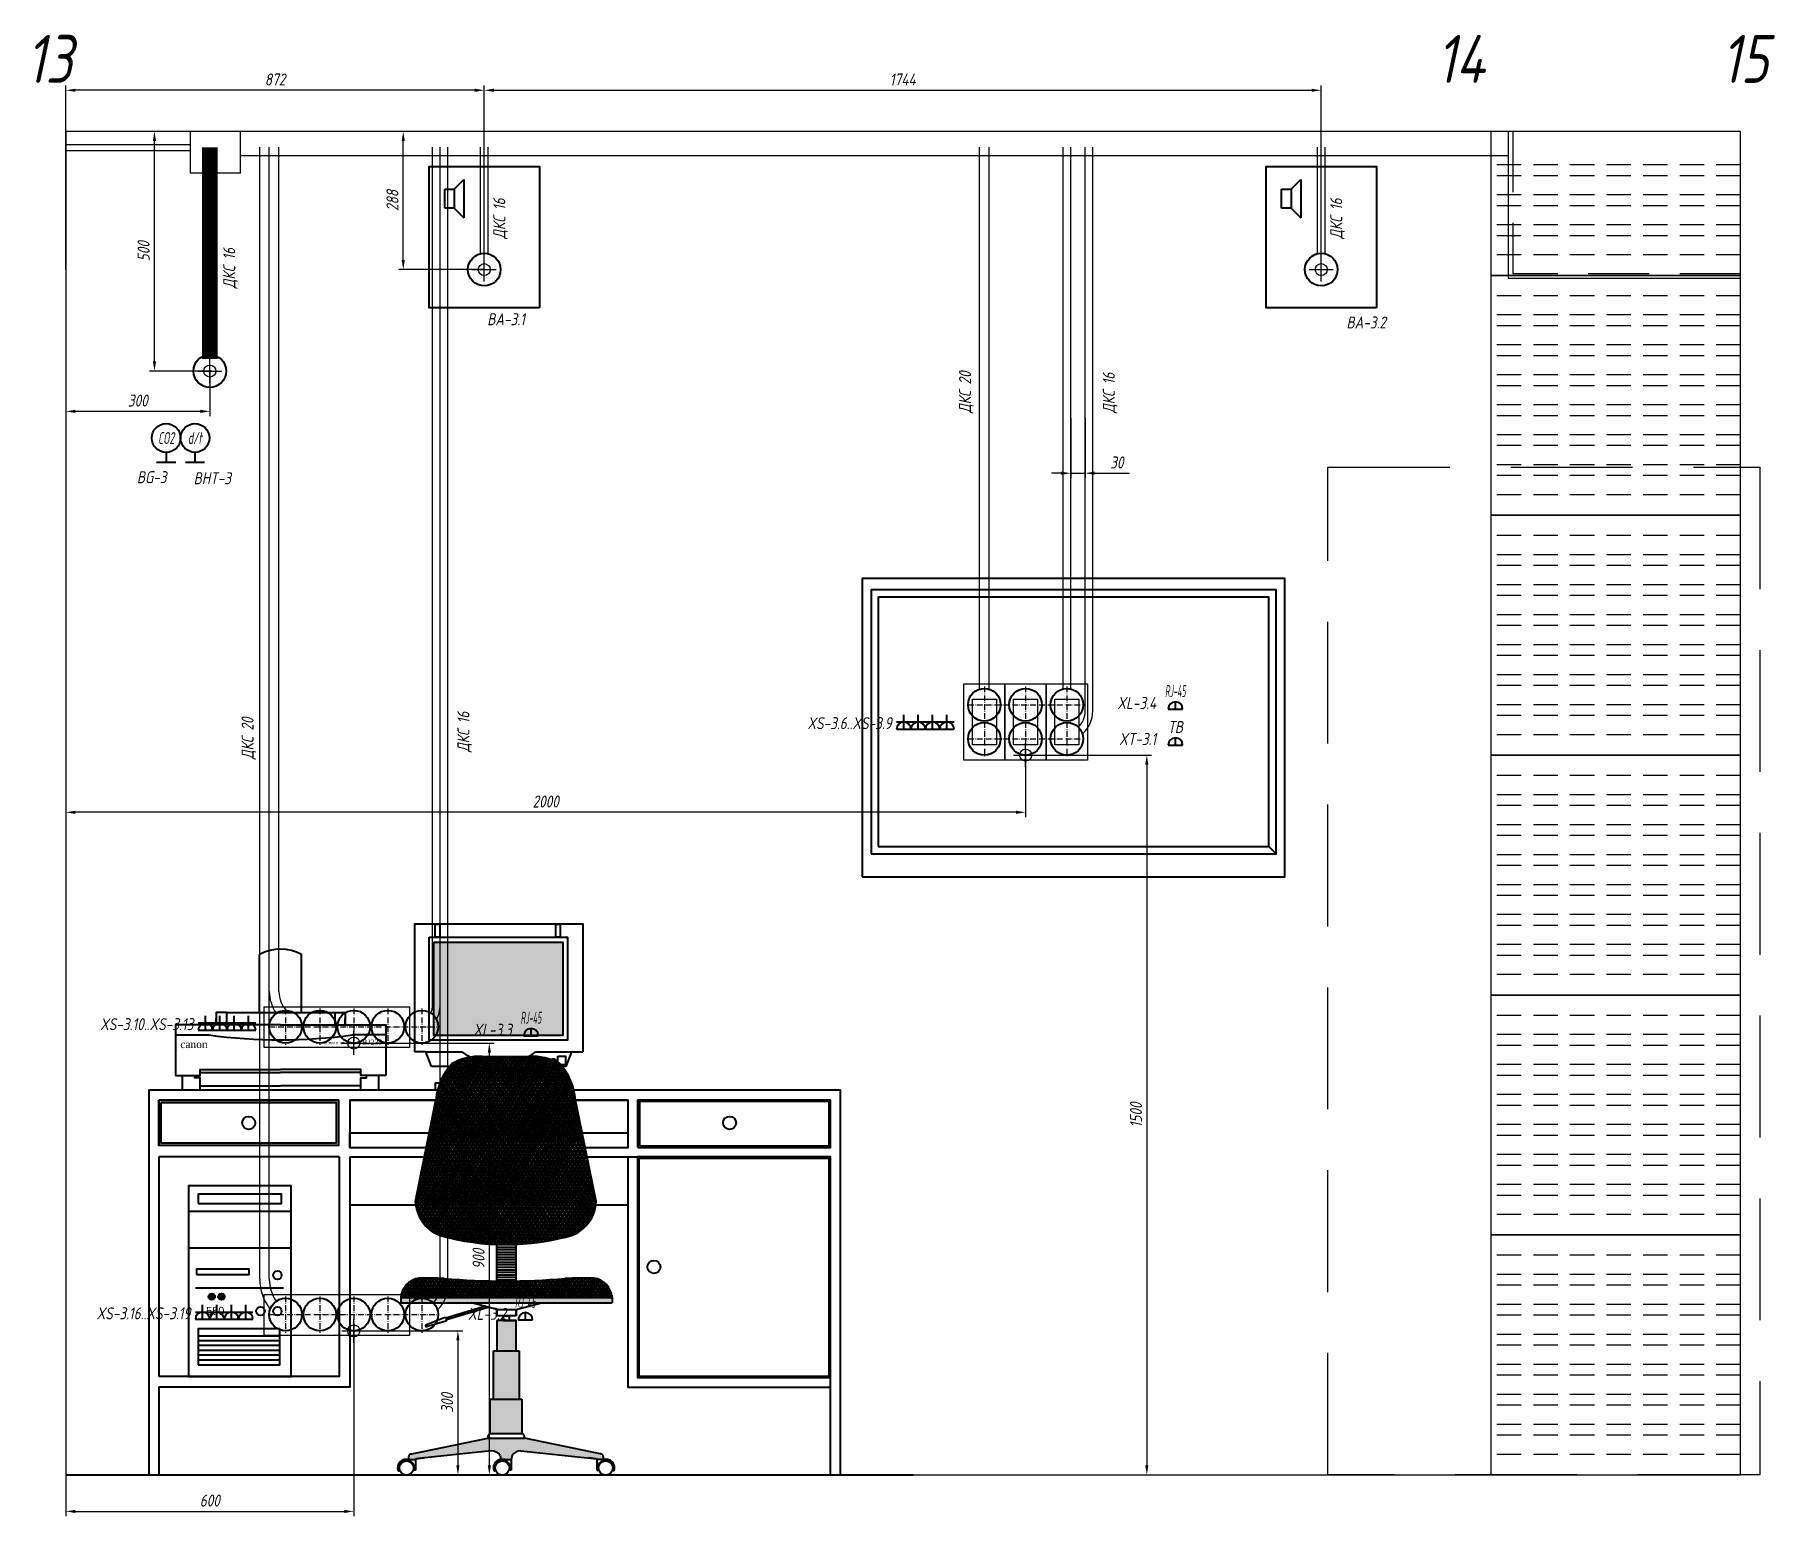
# Model space of a CAD drawing. Header units: millimetres. Extents: x -40374 to 56557, y -58468 to -14063.
# Drawn here: x -569 to 3058, y -31425 to -28337 of the extents above; entities that cross this region are included whole.
import ezdxf
from ezdxf.enums import TextEntityAlignment as Align

# ---------------------------------------------------------------- set-up
doc = ezdxf.new("R2010")
doc.units = ezdxf.units.MM
doc.header["$PDMODE"] = 34
doc.header["$PDSIZE"] = 25
doc.linetypes.add('ACAD_ISO10W100', pattern=[18.5, 12, -3, 0.5, -3])
doc.linetypes.add('DASHED', pattern=[19.05, 12.7, -6.35])
for name, color, linetype in [('01 Черновое', 7, 'Continuous'), ('02 ЭОМ и СС', 7, 'Continuous'), ('03 Потолок', 7, 'Continuous'), ('04 Мебель', 5, 'Continuous'), ('11 Привязка размеры', 7, 'Continuous')]:
    doc.layers.add(name, color=color, linetype=linetype)
doc.layers.add('100 noprint', color=1, linetype='Continuous', plot=False)
doc.styles.get("Standard").update_dxf_attribs({"font": 'Ubuntu-R.ttf'})
doc.styles.add('ГОСТ-ISOCPEUR', font='isocpeui.ttf', dxfattribs={"width": 0.8})
doc.dimstyles.new('ISO-25', dxfattribs={"dimtxt": 2.5, "dimasz": 2.5, "dimexe": 1.25, "dimexo": 0.625, "dimtad": 1, "dimtxsty": 'Standard', "dimcen": 2.5, "dimadec": 0, "dimazin": 0, "dimtfac": 1, "dimtmove": 0, "dimatfit": 3, "dimfxl": 1, "dimarcsym": 0})

msp = doc.modelspace()

# ---------------------------------------------------------------- texts
at = {"layer": '02 ЭОМ и СС', "linetype": 'Continuous', "style": 'ГОСТ-ISOCPEUR', "width": 0.8}
for s, p in [('BA-3.1', (452.4, -28942.4)), ('BA-3.2', (2246.6, -28949.2)), ('BG-3', (-294.5, -29271.6)), ('BHT-3', (-160.2, -29273.8)), ('XL-3.4', (1767.9, -29742.3)), ('XS-3.6..XS-3.9', (1216.8, -29784.3)), ('XT-3.1', (1767.9, -29817.3)), ('XS-3.10..XS-3.13', (-238.5, -30411.7)), ('XL-3.3', (425.1, -30423.2)), ('XS-3.16..XS-3.19', (-244.4, -31014.3)), ('XL-3.2', (413.3, -31015.4))]:
    msp.add_text(s, height=25, dxfattribs=at).set_placement(p, align=Align.RIGHT)
at = {"layer": '02 ЭОМ и СС', "char_height": 25, "width": 270.313, "attachment_point": 1, "rotation": 90, "style": 'ГОСТ-ISOCPEUR'}
for insert in [(386.5, -28762.2), (2130.5, -28762.2), (-176.4, -28865.4)]:
    msp.add_mtext('{ДКС 16}', dxfattribs=dict(at, insert=insert))
at = {"layer": '02 ЭОМ и СС', "color": 1, "char_height": 25, "width": 270.313, "attachment_point": 1, "rotation": 90, "style": 'ГОСТ-ISOCPEUR'}
for insert in [(1356.9, -29125.4), (-138.1, -29846.8)]:
    msp.add_mtext('{ДКС 20}', dxfattribs=dict(at, insert=insert))
at = {"layer": '02 ЭОМ и СС', "color": 6, "char_height": 25, "width": 270.313, "attachment_point": 1, "rotation": 90, "style": 'ГОСТ-ISOCPEUR'}
for insert in [(1656.6, -29125.4), (311.6, -29831.9)]:
    msp.add_mtext('{ДКС 16}', dxfattribs=dict(at, insert=insert))
at = {"layer": '100 noprint', "style": 'ГОСТ-ISOCPEUR', "width": 0.8}
for s, p in [('13', (-538.9, -28387.2)), ('14', (2402.1, -28387.2)), ('15', (2994.6, -28387.2))]:
    msp.add_text(s, height=100, dxfattribs=at).set_placement(p, align=Align.MIDDLE)

# ---------------------------------------------------------------- blocks, each defined once
blk = doc.blocks.new('громкоговоритель')
at = {"color": 0, "lineweight": -2}
for p, q in [((2, 2), (4, 4)), ((4, 4), (4, -4)), ((0, -2), (0, 2)), ((0, 2), (2, 2)), ((2, 2), (2, -2)), ((2, -2), (0, -2)), ((2, -2), (4, -4))]:
    blk.add_line(p, q, dxfattribs=at)
blk = doc.blocks.new('*D614')
at = {"layer": '11 Привязка размеры', "color": 0, "lineweight": -2}
for p, q in [((1589.7, -29135.8), (1589.7, -29260.8)), ((1619.7, -29135.8), (1619.7, -29260.8)), ((1569.7, -29250.8), (1549.7, -29250.8)), ((1589.7, -29250.8), (1619.7, -29250.8)), ((1639.7, -29250.8), (1712.1, -29250.8))]:
    blk.add_line(p, q, dxfattribs=at)
at = {"layer": '11 Привязка размеры', "color": 0}
for points in [[(1569.7, -29254.2), (1569.7, -29247.5), (1589.7, -29250.8)], [(1639.7, -29247.5), (1639.7, -29254.2), (1619.7, -29250.8)]]:
    blk.add_solid(points, dxfattribs=at)
at = {"layer": 'Defpoints', "color": 0}
for p in [(1589.7, -29135.8), (1619.7, -29135.8), (1619.7, -29250.8)]:
    blk.add_point(p, dxfattribs=at)
at = {"layer": '11 Привязка размеры', "color": 0, "insert": (1685.9, -29228.3), "char_height": 25, "attachment_point": 5, "style": 'ГОСТ-ISOCPEUR'}
blk.add_mtext('30', dxfattribs=at)
blk = doc.blocks.new('*D615')
at = {"layer": '11 Привязка размеры', "color": 0, "lineweight": -2}
for p, q in [((95.7, -31038.4), (95.7, -31424.6)), ((-504.3, -31338.4), (-504.3, -31424.6)), ((-484.3, -31414.6), (75.7, -31414.6))]:
    blk.add_line(p, q, dxfattribs=at)
at = {"layer": '11 Привязка размеры', "color": 0}
for points in [[(-484.3, -31411.3), (-484.3, -31418), (-504.3, -31414.6)], [(75.7, -31418), (75.7, -31411.3), (95.7, -31414.6)]]:
    blk.add_solid(points, dxfattribs=at)
at = {"layer": 'Defpoints', "color": 0}
for p in [(95.7, -31038.4), (-504.3, -31338.4), (95.7, -31414.6)]:
    blk.add_point(p, dxfattribs=at)
at = {"layer": '11 Привязка размеры', "color": 0, "insert": (-204.3, -31392.1), "char_height": 25, "attachment_point": 5, "style": 'ГОСТ-ISOCPEUR'}
blk.add_mtext('600', dxfattribs=at)
blk = doc.blocks.new('*D616')
at = {"layer": '11 Привязка размеры', "color": 0, "lineweight": -2}
for p, q in [((95.7, -31038.4), (322.7, -31038.4)), ((312.7, -31058.4), (312.7, -31318.4)), ((95.7, -31338.4), (322.7, -31338.4))]:
    blk.add_line(p, q, dxfattribs=at)
at = {"layer": '11 Привязка размеры', "color": 0}
for points in [[(316, -31058.4), (309.3, -31058.4), (312.7, -31038.4)], [(309.3, -31318.4), (316, -31318.4), (312.7, -31338.4)]]:
    blk.add_solid(points, dxfattribs=at)
at = {"layer": 'Defpoints', "color": 0}
for p in [(95.7, -31038.4), (95.7, -31338.4), (312.7, -31338.4)]:
    blk.add_point(p, dxfattribs=at)
at = {"layer": '11 Привязка размеры', "color": 0, "insert": (290.2, -31188.4), "char_height": 25, "attachment_point": 5, "rotation": 90, "style": 'ГОСТ-ISOCPEUR'}
blk.add_mtext('300', dxfattribs=at)
blk = doc.blocks.new('*D617')
at = {"layer": '11 Привязка размеры', "color": 0, "lineweight": -2}
for p, q in [((95.7, -30438.4), (388.2, -30438.4)), ((378.2, -31318.4), (378.2, -30458.4)), ((96.4, -31338.4), (388.2, -31338.4))]:
    blk.add_line(p, q, dxfattribs=at)
at = {"layer": '11 Привязка размеры', "color": 0}
for points in [[(381.5, -30458.4), (374.9, -30458.4), (378.2, -30438.4)], [(374.9, -31318.4), (381.5, -31318.4), (378.2, -31338.4)]]:
    blk.add_solid(points, dxfattribs=at)
at = {"layer": 'Defpoints', "color": 0}
for p in [(95.7, -30438.4), (378.2, -30438.4), (96.4, -31338.4)]:
    blk.add_point(p, dxfattribs=at)
at = {"layer": '11 Привязка размеры', "color": 0, "insert": (355.7, -30888.4), "char_height": 25, "attachment_point": 5, "rotation": 90, "style": 'ГОСТ-ISOCPEUR'}
blk.add_mtext('900', dxfattribs=at)
blk = doc.blocks.new('*D618')
at = {"layer": '11 Привязка размеры', "color": 0, "lineweight": -2}
for p, q in [((367.7, -28538.4), (188.8, -28538.4)), ((198.8, -28806.4), (198.8, -28558.4)), ((367.7, -28826.4), (188.8, -28826.4))]:
    blk.add_line(p, q, dxfattribs=at)
at = {"layer": '11 Привязка размеры', "color": 0}
for points in [[(202.1, -28558.4), (195.5, -28558.4), (198.8, -28538.4)], [(195.5, -28806.4), (202.1, -28806.4), (198.8, -28826.4)]]:
    blk.add_solid(points, dxfattribs=at)
at = {"layer": 'Defpoints', "color": 0}
for p in [(198.8, -28538.4), (367.7, -28538.4), (367.7, -28826.4)]:
    blk.add_point(p, dxfattribs=at)
at = {"layer": '11 Привязка размеры', "color": 0, "insert": (176.3, -28682.4), "char_height": 25, "attachment_point": 5, "rotation": 90, "style": 'ГОСТ-ISOCPEUR'}
blk.add_mtext('288', dxfattribs=at)
blk = doc.blocks.new('*D619')
at = {"layer": '11 Привязка размеры', "color": 0, "lineweight": -2}
for p, q in [((-504.3, -28826.4), (-504.3, -28442.7)), ((347.7, -28452.7), (-484.3, -28452.7)), ((367.7, -28826.4), (367.7, -28442.7))]:
    blk.add_line(p, q, dxfattribs=at)
at = {"layer": '11 Привязка размеры', "color": 0}
for points in [[(-484.3, -28449.4), (-484.3, -28456), (-504.3, -28452.7)], [(347.7, -28456), (347.7, -28449.4), (367.7, -28452.7)]]:
    blk.add_solid(points, dxfattribs=at)
at = {"layer": 'Defpoints', "color": 0}
for p in [(-504.3, -28452.7), (-504.3, -28826.4), (367.7, -28826.4)]:
    blk.add_point(p, dxfattribs=at)
at = {"layer": '11 Привязка размеры', "color": 0, "insert": (-68.3, -28430.2), "char_height": 25, "attachment_point": 5, "style": 'ГОСТ-ISOCPEUR'}
blk.add_mtext('872', dxfattribs=at)
blk = doc.blocks.new('*D620')
at = {"layer": '11 Привязка размеры', "color": 0, "lineweight": -2}
for p, q in [((367.7, -28826.4), (367.7, -28442.7)), ((387.7, -28452.7), (2091.7, -28452.7)), ((2111.7, -28826.4), (2111.7, -28442.7))]:
    blk.add_line(p, q, dxfattribs=at)
at = {"layer": '11 Привязка размеры', "color": 0}
for points in [[(387.7, -28449.4), (387.7, -28456), (367.7, -28452.7)], [(2091.7, -28456), (2091.7, -28449.4), (2111.7, -28452.7)]]:
    blk.add_solid(points, dxfattribs=at)
at = {"layer": 'Defpoints', "color": 0}
for p in [(2111.7, -28452.7), (367.7, -28826.4), (2111.7, -28826.4)]:
    blk.add_point(p, dxfattribs=at)
at = {"layer": '11 Привязка размеры', "color": 0, "insert": (1239.7, -28430.2), "char_height": 25, "attachment_point": 5, "style": 'ГОСТ-ISOCPEUR'}
blk.add_mtext('1744', dxfattribs=at)
blk = doc.blocks.new('BOBANG~1')
at = {"lineweight": -2}
for points in [[(212.35, 243.98), (212.35, 263.44), (185.5, 263.44), (185.5, 243.98)], [(138.53, 189.52, 1), (139.85, 189.52, 1)], [(140.55, 189.52, 1), (141.88, 189.52, 1)], [(222.6, 189.38), (178.6, 189.38), (178.6, 188.28), (222.6, 188.28)], [(204.33, 160.04), (196.71, 160.04), (180.8, 156.74, 0.02395), (180.73, 156.72, 0.017005), (180.7, 156.72), (180.57, 156.7, 0.30814), (180.26, 156.26), (180.25, 155.62, -0.008166), (180.31, 155.6), (181.62, 155.6), (181.62, 155.74), (197.44, 157.37, -0.243319), (199.28, 156.42), (199.45, 155.66, -0.112803), (200.27, 155.6), (201.59, 155.6), (201.78, 156.42, -0.243319), (203.61, 157.37), (219.43, 155.74), (219.43, 155.6), (220.75, 155.6, -0.008166), (220.8, 155.62), (220.79, 156.26, 0.30814), (220.48, 156.7), (220.35, 156.72, 0.017005), (220.32, 156.72, 0.02395), (220.25, 156.74)]]:
    blk.add_hatch(color=0, dxfattribs=at).paths.add_polyline_path(points)
h = blk.add_hatch(dxfattribs=at)
h.set_pattern_fill('NET3', color=0, scale=0.22, style=0)
h.set_pattern_definition([(0, (4.7289, 2.9199), (0, 0.6985), []), (60, (4.7289, 2.9199), (-0.6049187, 0.34925), []), (120, (4.7289, 2.9199), (-0.6049187, -0.34925), [])])
h.paths.add_polyline_path([(209.32, 207.91, -0.133642), (214.13, 234.24, 0.093564), (211.63, 238.12, 0.145066), (205.4, 239.58), (195.54, 239.58, 0.145066), (189.31, 238.12, 0.172374), (185.92, 230.5), (181.62, 209.37, 0.29236), (186.67, 202.33, 0.13438), (212.75, 201.94, -0.172163)])
h.paths.add_polyline_path([(219.32, 209.37), (215.02, 230.5, 0.077558), (214.13, 234.24, 0.133642), (209.32, 207.91, 0.172163), (212.75, 201.94, 0.009137), (214.49, 202.42, 0.284108)])
h.paths.add_polyline_path([(222.58, 189.38, 0.353189), (218.83, 193.4, 0.006966), (212.78, 193.31, -0.042934), (187.65, 193.33, 0.006069), (182.37, 193.4, 0.350422), (178.6, 189.38)])
h = blk.add_hatch(dxfattribs=at)
h.set_pattern_fill('LINE', color=0, scale=0.165, style=0)
h.set_pattern_definition([(0, (4.72893, 2.91987), (0, 0.523875), [])])
h.paths.add_polyline_path([(202.6, 192.8), (202.6, 200.43, -0.020266), (198.6, 200.41), (198.6, 192.79, 0.006828)])
h = blk.add_hatch(color=0, dxfattribs=at)
h.paths.add_polyline_path([(203.83, 161.03), (203.83, 168.15), (197.23, 168.15), (197.23, 161.03)])
h.paths.add_polyline_path([(203.26, 168.15), (203.26, 178.23), (197.89, 178.23), (197.89, 168.15)])
h.paths.add_polyline_path([(202.64, 178.23), (202.64, 184.54), (200.02, 184.54), (198.6, 184.54), (198.6, 178.23)])
at = {"color": 0, "lineweight": -2}
for p, q in [((178.6, 189.38), (178.6, 188.28)), ((222.6, 189.38), (222.6, 188.28)), ((178.6, 188.28), (222.6, 188.28)), ((198.6, 188.28), (202.64, 188.28)), ((198.6, 185.53), (198.6, 186.89)), ((198.6, 186.89), (198.6, 185.53)), ((198.6, 185.93), (198.6, 185.53)), ((202.64, 185.53), (198.6, 185.53)), ((200.02, 185.53), (201.15, 185.53)), ((200.02, 184.54), (200.02, 185.53)), ((201.15, 185.53), (201.15, 184.54)), ((202.64, 186.89), (202.64, 185.53)), ((202.64, 185.53), (202.64, 186.89)), ((202.64, 185.53), (202.64, 185.93)), ((198.6, 184.54), (198.6, 178.23)), ((202.64, 178.23), (202.64, 184.54)), ((197.89, 168.15), (197.89, 178.23)), ((197.89, 178.23), (203.26, 178.23)), ((203.26, 178.23), (203.26, 168.15)), ((197.23, 161.03), (197.23, 168.15)), ((197.23, 168.15), (203.83, 168.15)), ((203.83, 168.15), (203.83, 161.03)), ((180.57, 156.7), (196.71, 160.04)), ((196.71, 160.04), (204.34, 160.04)), ((197.23, 161.03), (203.83, 161.03)), ((220.48, 156.7), (204.34, 160.04)), ((180.25, 155.6), (180.26, 156.25)), ((197.44, 157.37), (181.62, 155.74)), ((199.28, 156.42), (199.45, 155.66)), ((201.78, 156.42), (201.59, 155.6)), ((203.61, 157.37), (219.43, 155.74)), ((220.8, 155.6), (220.8, 156.25)), ((178.04, 153.22), (178.25, 153.22)), ((180.25, 155.6), (181.62, 155.6)), ((181.62, 153.37), (181.36, 153.37)), ((181.62, 155.6), (181.62, 155.76)), ((181.62, 155.6), (181.62, 155.6)), ((181.62, 155.6), (181.62, 153.37)), ((181.76, 155.76), (183.32, 155.92)), ((198, 153.22), (198.21, 153.22)), ((200.22, 155.6), (201.59, 155.6)), ((201.59, 153.37), (201.33, 153.37)), ((201.59, 155.6), (201.59, 153.37)), ((201.59, 155.6), (201.59, 155.6)), ((219.29, 155.76), (217.73, 155.92)), ((219.43, 155.6), (219.43, 155.76)), ((219.43, 155.6), (219.43, 153.37)), ((220.8, 155.6), (219.43, 155.6)), ((219.43, 155.6), (219.43, 155.6)), ((219.43, 153.37), (219.69, 153.37)), ((223.02, 153.22), (222.81, 153.22))]:
    blk.add_line(p, q, dxfattribs=at)
for points in [[(181.52, 240.53), (181.52, 267.23), (216.52, 267.23), (216.52, 240.53)], [(149.16, 248.75), (149.16, 260.85)], [(157.92, 248.75), (157.92, 260.85)], [(140.08, 246.19), (140.08, 247.49), (140.08, 247.49), (140.08, 247.49)], [(142.24, 248.75), (140.12, 248.75), (140.12, 246.19)], [(142.24, 248.75), (164.84, 248.75)], [(142.24, 248.75), (142.24, 246.19)], [(164.84, 248.75), (166.97, 248.75), (166.97, 246.19)], [(164.84, 248.75), (164.84, 246.19)], [(167, 246.19), (167, 247.49), (167, 247.49), (167, 247.49)], [(153.54, 246.19), (131.61, 246.19), (131.61, 242.23)], [(131.61, 244.83), (131.61, 237.69)], [(131.61, 244.07), (138.55, 244.07)], [(153.54, 246.19), (175.48, 246.19), (175.48, 242.23)], [(175.48, 244.07), (168.54, 244.07)], [(175.48, 244.83), (175.48, 237.69)], [(184.97, 237.5), (183.8, 240.53), (181.52, 240.53)], [(183.8, 240.53), (191.32, 240.53)], [(195.54, 239.58), (205.4, 239.58)], [(206.72, 240.53), (214.24, 240.53)], [(213.07, 237.5), (214.24, 240.53), (216.52, 240.53)], [(131.61, 237.69), (131.61, 235.66)], [(131.61, 235.66), (136.81, 235.66), (136.81, 236.9), (153.54, 236.9)], [(136.81, 236.28), (153.54, 236.28)], [(175.48, 235.66), (170.27, 235.66), (170.27, 236.9), (153.54, 236.9)], [(170.27, 236.28), (153.54, 236.28)], [(175.48, 237.69), (175.48, 235.66)], [(188.76, 237.5), (184.97, 237.5)], [(203.66, 235.14), (207.04, 237.63)], [(213.07, 237.5), (212.17, 237.5)], [(186.26, 232.57), (126.08, 232.57), (126.08, 152.4)], [(133.1, 232.57), (133.1, 235.66)], [(136.81, 232.57), (136.81, 235.11), (135.64, 235.11), (135.64, 235.66)], [(136.81, 233.44), (153.54, 233.44)], [(170.27, 233.44), (153.54, 233.44)], [(170.27, 232.57), (170.27, 235.11), (171.44, 235.11), (171.44, 235.66)], [(173.99, 232.57), (173.99, 235.66)], [(186.26, 232.57), (185.84, 232.57), (185.84, 234.07), (186.73, 234.07)], [(270.24, 152.4), (270.24, 232.57), (214.68, 232.57)], [(128.16, 230.49), (128.16, 221.02)], [(165.63, 230.49), (128.16, 230.49)], [(165.63, 230.49), (165.63, 221.02), (128.16, 221.02)], [(168, 230.49), (185.92, 230.49)], [(168, 230.49), (168, 220.65)], [(185.92, 230.49), (168, 230.49), (168, 220.65), (183.91, 220.65)], [(181.62, 209.37), (185.92, 230.5)], [(219.32, 209.37), (215.02, 230.5)], [(217.02, 220.65), (226, 220.65), (226, 230.49), (215.02, 230.49)], [(215.02, 230.49), (226, 230.49)], [(217.02, 220.65), (226, 220.65), (226, 230.49)], [(228, 220.65), (228, 230.49)], [(228, 230.49), (268.16, 230.49)], [(228.37, 230.49), (265.83, 230.49)], [(268.16, 220.65), (268.16, 230.49)], [(168, 220.65), (168, 223.65), (184.52, 223.65)], [(216.41, 223.65), (226, 223.65)], [(168, 218.65), (168, 170.65), (128.16, 170.65)], [(165.74, 218.65), (165.74, 172.91), (128.16, 172.91)], [(165.74, 218.65), (128.16, 218.65)], [(128.16, 218.65), (128.16, 172.91)], [(168, 220.65), (183.91, 220.65)], [(168, 218.65), (183.51, 218.65)], [(168, 218.65), (168, 208.65), (181.69, 208.65)], [(217.43, 218.65), (228, 218.65)], [(225.92, 218.65), (225.92, 170.65), (268.16, 170.65)], [(227.92, 218.65), (227.92, 172.65), (268.16, 172.65)], [(228, 220.65), (268.16, 220.65)], [(228, 218.65), (268.16, 218.65)], [(268.16, 152.4), (268.16, 218.65)], [(134.38, 207.33), (155.71, 207.33)], [(219.24, 208.65), (225.92, 208.65)], [(134.38, 199.69), (155.71, 199.69)], [(198.6, 192.79), (198.6, 200.41)], [(202.6, 192.8), (202.6, 200.43)], [(135.81, 191.34), (154.11, 191.34)], [(178.6, 189.38), (221.48, 189.38)], [(178.6, 189.38), (222.6, 189.38)], [(178.6, 189.38), (178.6, 189.38)], [(178.6, 189.38), (178.6, 189.38)], [(222.58, 189.86), (222.58, 189.38)], [(187.73, 185.22), (183.83, 183.57)], [(196.22, 187.52), (188, 185.08)], [(196.97, 187.32), (188.12, 184.7)], [(198.6, 186.89), (193.34, 188.28)], [(198.6, 186.89), (202.64, 186.89)], [(202.64, 186.89), (207.9, 188.28)], [(136.34, 181.39), (153.4, 181.39)], [(187.98, 184.42), (183.95, 183.26)], [(200.02, 184.54), (202.64, 184.54), (198.6, 184.54)], [(136.34, 180.39), (153.4, 180.39)], [(136.34, 179.39), (153.4, 179.39)], [(136.34, 178.39), (153.4, 178.39)], [(136.34, 177.39), (153.4, 177.39)], [(136.34, 176.39), (153.4, 176.39)], [(128.16, 170.65), (128.16, 152.4)], [(108.8, 152.4), (285.36, 152.4)], [(126.08, 152.4), (128.16, 152.4)]]:
    blk.add_lwpolyline(points, dxfattribs=at)
for points in [[(185.74, 267.2), (186.71, 267.2), (186.71, 264.44), (185.74, 264.44)], [(210.86, 267.2), (211.83, 267.2), (211.83, 264.44), (210.86, 264.44)], [(184.5, 264.44), (213.35, 264.44), (213.35, 242.98), (184.5, 242.98)], [(185.5, 263.44), (212.35, 263.44), (212.35, 243.98), (185.5, 243.98)], [(211.34, 239.64), (212.92, 239.64), (212.92, 237.84), (211.34, 237.84)], [(128.16, 230.49), (165.63, 230.49), (165.63, 221.02), (128.16, 221.02)], [(128.66, 229.99), (165.13, 229.99), (165.13, 221.52), (128.66, 221.52)], [(228, 220.65), (268.16, 220.65), (268.16, 230.49), (228, 230.49)], [(228.3, 220.95), (267.86, 220.95), (267.86, 230.19), (228.3, 230.19)], [(227.92, 172.65), (268.16, 172.65), (268.16, 218.65), (227.92, 218.65)], [(228.22, 172.95), (267.86, 172.95), (267.86, 218.35), (228.22, 218.35)], [(134.38, 172.91), (155.71, 172.91), (155.71, 212.65), (134.38, 212.65)], [(136.34, 208.92), (153.76, 208.92), (153.76, 210.88), (136.34, 210.88)], [(135.98, 194.18), (147, 194.18), (147, 195.25), (135.98, 195.25)], [(136.34, 175.35), (153.4, 175.35), (153.4, 182.81), (136.34, 182.81)]]:
    blk.add_lwpolyline(points, close=True, dxfattribs=at)
for centre, radius in [((206.99, 238.6), 0.525), ((208.71, 238.6), 0.525), ((210.37, 238.6), 0.525), ((146.9, 225.75), 1.35), ((247.1, 225.75), 1.35), ((231.33, 195.73), 1.35), ((152.87, 194), 0.888), ((139.19, 189.52), 0.662), ((141.21, 189.52), 0.662), ((149.36, 186.52), 0.888), ((152.87, 186.52), 0.888), ((179.78, 153.83), 1.48), ((199.74, 153.83), 1.48), ((221.28, 153.83), 1.48)]:
    blk.add_circle(centre, radius, dxfattribs=at)
for centre, radius, start, end in [((153.54, 253), 8.99, 60.8336, 119.1664), ((153.54, 355.51), 112.44, 262.3367, 277.6633), ((194.9, 228.34), 11.26, 86.7355, 119.7517), ((199.02, 251.82), 13.67, 235.7081, 244.6695), ((199.02, 251.82), 13.67, 296.4245, 304.2919), ((206.04, 228.34), 11.26, 60.2483, 93.2645), ((198.33, 229.54), 12.45, 136.4608, 175.5814), ((202.6, 229.54), 12.45, 4.4186, 43.5392), ((141.08, 212.23), 50.96, 355.1366, 25.5847), ((260.09, 212.23), 50.96, 154.4153, 184.8634), ((189.65, 209.8), 8.05, 183.048, 248.2352), ((181.73, 209.76), 10.29, 310.5793, 0.0917), ((219.45, 209.76), 10.29, 179.9083, 229.4207), ((211.28, 209.8), 8.05, 277.2198, 356.952), ((200.42, 249.78), 49.4, 253.8402, 286.5486), ((183, 189.03), 4.41, 98.1962, 175.4426), ((182.37, -23.98), 217.38, 88.609, 90), ((200.34, 339.37), 146.59, 265.0345, 274.8682), ((218.87, -23.98), 217.38, 90, 91.6059), ((218.22, 189.07), 4.38, 4.1436, 81.9543), ((187.66, 184.76), 0.466, 314.0103, 81.6492), ((183.91, 183.43), 0.17, 124.5619, 281.3028), ((197.7, 160.16), 0.992, 118.1154, 185.2718), ((199.03, 160.08), 2.32, 180.268, 180.9795), ((203.36, 160.16), 0.992, 354.7282, 61.8846), ((202.02, 160.09), 2.32, 358.9003, 359.984), ((180.73, 156.25), 0.472, 89.4945, 180), ((180.98, 156), 0.769, 99.9949, 108.9032), ((197.44, 155.12), 2.25, 35.2984, 90), ((203.61, 155.12), 2.25, 90, 144.7016), ((220.07, 156), 0.769, 71.0968, 80.0051), ((220.32, 156.25), 0.472, 0, 90.5055), ((179.78, 153.83), 1.85, 73.3162, 199.4467), ((179.78, 153.83), 1.65, 343.8011, 201.8945), ((199.74, 153.83), 1.85, 73.3162, 199.4467), ((199.74, 153.83), 1.65, 343.8011, 201.8945), ((221.28, 153.83), 1.65, 338.1055, 196.1989), ((221.28, 153.83), 1.85, 340.5533, 106.6838)]:
    blk.add_arc(centre, radius, start, end, dxfattribs=at)
at = {"color": 0, "lineweight": -2, "attachment_point": 1}
for s, insert, char_height in [('\\fVNI-Times|b0|i0|c0|p2;BJ230', (170.51, 243.12), 1.08), ('550', (138.02, 187.41), 1.7)]:
    blk.add_mtext(s, dxfattribs=dict(at, insert=insert, char_height=char_height))
for s, insert, char_height, width in [('\\fVNI-Times|b0|i0|c0|p2;canon', (132.65, 242.92), 1.575, 4.6557), ('\\fVNI-Times|b0|i0|c0|p2;BUBBLE JET PRINTER', (162.51, 242.6), 0.504, 11.2256)]:
    blk.add_mtext(s, dxfattribs=dict(at, insert=insert, char_height=char_height, width=width))
blk = doc.blocks.new('*D660')
at = {"layer": '11 Привязка размеры', "color": 0, "lineweight": -2}
for p, q in [((-504.3, -29838.4), (-504.3, -29967.6)), ((1495.7, -29838.4), (1495.7, -29967.6)), ((1475.7, -29957.6), (-484.3, -29957.6))]:
    blk.add_line(p, q, dxfattribs=at)
at = {"layer": '11 Привязка размеры', "color": 0}
for points in [[(-484.3, -29954.2), (-484.3, -29960.9), (-504.3, -29957.6)], [(1475.7, -29960.9), (1475.7, -29954.2), (1495.7, -29957.6)]]:
    blk.add_solid(points, dxfattribs=at)
at = {"layer": 'Defpoints', "color": 0}
for p in [(-504.3, -29838.4), (1495.7, -29838.4), (-504.3, -29957.6)]:
    blk.add_point(p, dxfattribs=at)
at = {"layer": '11 Привязка размеры', "color": 0, "insert": (495.7, -29935.1), "char_height": 25, "attachment_point": 5, "style": 'ГОСТ-ISOCPEUR'}
blk.add_mtext('2000', dxfattribs=at)
blk = doc.blocks.new('*D661')
at = {"layer": '11 Привязка размеры', "color": 0, "lineweight": -2}
for p, q in [((1495.7, -29838.4), (1758.2, -29838.4)), ((1748.2, -29858.4), (1748.2, -31318.4)), ((1595.7, -31338.4), (1758.2, -31338.4))]:
    blk.add_line(p, q, dxfattribs=at)
at = {"layer": '11 Привязка размеры', "color": 0}
for points in [[(1751.6, -29858.4), (1744.9, -29858.4), (1748.2, -29838.4)], [(1744.9, -31318.4), (1751.6, -31318.4), (1748.2, -31338.4)]]:
    blk.add_solid(points, dxfattribs=at)
at = {"layer": 'Defpoints', "color": 0}
for p in [(1495.7, -29838.4), (1595.7, -31338.4), (1748.2, -31338.4)]:
    blk.add_point(p, dxfattribs=at)
at = {"layer": '11 Привязка размеры', "color": 0, "insert": (1725.7, -30588.4), "char_height": 25, "attachment_point": 5, "rotation": 90, "style": 'ГОСТ-ISOCPEUR'}
blk.add_mtext('1500', dxfattribs=at)
blk = doc.blocks.new('*D686')
at = {"layer": '11 Привязка размеры', "color": 0, "lineweight": -2}
for p, q in [((-504.3, -29037.9), (-504.3, -29131.9)), ((-204.3, -29037.9), (-204.3, -29131.9)), ((-224.3, -29121.9), (-484.3, -29121.9))]:
    blk.add_line(p, q, dxfattribs=at)
at = {"layer": '11 Привязка размеры', "color": 0}
for points in [[(-484.3, -29118.6), (-484.3, -29125.2), (-504.3, -29121.9)], [(-224.3, -29125.2), (-224.3, -29118.6), (-204.3, -29121.9)]]:
    blk.add_solid(points, dxfattribs=at)
at = {"layer": 'Defpoints', "color": 0}
for p in [(-504.3, -29037.9), (-204.3, -29037.9), (-504.3, -29121.9)]:
    blk.add_point(p, dxfattribs=at)
at = {"layer": '11 Привязка размеры', "color": 0, "insert": (-354.3, -29099.4), "char_height": 25, "attachment_point": 5, "style": 'ГОСТ-ISOCPEUR'}
blk.add_mtext('300', dxfattribs=at)
blk = doc.blocks.new('*D687')
at = {"layer": '11 Привязка размеры', "color": 0, "lineweight": -2}
for p, q in [((-200.3, -28538.4), (-329.7, -28538.4)), ((-319.7, -29017.9), (-319.7, -28558.4)), ((-200.3, -29037.9), (-329.7, -29037.9))]:
    blk.add_line(p, q, dxfattribs=at)
at = {"layer": '11 Привязка размеры', "color": 0}
for points in [[(-316.3, -28558.4), (-323, -28558.4), (-319.7, -28538.4)], [(-323, -29017.9), (-316.3, -29017.9), (-319.7, -29037.9)]]:
    blk.add_solid(points, dxfattribs=at)
at = {"layer": 'Defpoints', "color": 0}
for p in [(-319.7, -28538.4), (-200.3, -28538.4), (-200.3, -29037.9)]:
    blk.add_point(p, dxfattribs=at)
at = {"layer": '11 Привязка размеры', "color": 0, "insert": (-342.2, -28788.1), "char_height": 25, "attachment_point": 5, "rotation": 90, "style": 'ГОСТ-ISOCPEUR'}
blk.add_mtext('500', dxfattribs=at)
blk = doc.blocks.new('датчик CO2')
at = {"color": 0, "lineweight": -2}
for p, q in [((-2, 0), (2, 0)), ((0, 2), (0, 0))]:
    blk.add_line(p, q, dxfattribs=at)
blk.add_circle((0, 5), 3, dxfattribs=at)
at = {"color": 0, "lineweight": -2, "style": 'ГОСТ-ISOCPEUR', "width": 0.6}
blk.add_text('CO2', height=2.5, rotation=360, dxfattribs=at).set_placement((-0.01, 5), align=Align.MIDDLE_CENTER)
blk = doc.blocks.new('датчик температуры и влажности')
at = {"color": 0, "lineweight": -2}
for p, q in [((-2, 0), (2, 0)), ((0, 2), (0, 0))]:
    blk.add_line(p, q, dxfattribs=at)
blk.add_circle((0, 5), 3, dxfattribs=at)
at = {"color": 0, "lineweight": -2, "style": 'ГОСТ-ISOCPEUR', "width": 0.6}
blk.add_text('d/t', height=2.5, rotation=360, dxfattribs=at).set_placement((-0.01, 5), align=Align.MIDDLE_CENTER)
blk = doc.blocks.new('розетка RJ-45')
at = {"color": 0, "lineweight": -2}
for p, q in [((-1.5, 0), (1.5, 0)), ((0, 0), (0, 1.5))]:
    blk.add_line(p, q, dxfattribs=at)
blk.add_arc((0, 0), 1.5, 0, 180, dxfattribs=at)
at = {"color": 0, "lineweight": -2, "style": 'ГОСТ-ISOCPEUR', "width": 0.4}
blk.add_text('RJ-45', height=2.5, dxfattribs=at).set_placement((0, 2.5), align=Align.CENTER)
blk = doc.blocks.new('розетка скрытая трехполюсная')
at = {"color": 0, "lineweight": -2}
for p, q in [((-1.5, 1.5), (1.5, 1.5)), ((-1.5, 0), (1.5, 0)), ((0, 0), (0, 3))]:
    blk.add_line(p, q, dxfattribs=at)
blk.add_arc((0, 0), 1.5, 0, 180, dxfattribs=at)
blk = doc.blocks.new('розетка ТВ')
at = {"color": 0, "lineweight": -2}
for p, q in [((-1.5, 0), (1.5, 0)), ((0, 0), (0, 1.5))]:
    blk.add_line(p, q, dxfattribs=at)
blk.add_arc((0, 0), 1.5, 0, 180, dxfattribs=at)
at = {"color": 0, "lineweight": -2, "style": 'ГОСТ-ISOCPEUR', "width": 0.8}
blk.add_text('ТВ', height=2.5, dxfattribs=at).set_placement((0, 2.5), align=Align.CENTER)

# ---------------------------------------------------------------- dimensions: what is measured, and where the dimension line sits
at = {"layer": '11 Привязка размеры'}
dim = msp.add_linear_dim(base=(-504.3, -28452.7), p1=(367.7, -28826.4), p2=(-504.3, -28826.4), dimstyle='ISO-25', override={"dimtxt": 25, "dimasz": 20, "dimexe": 10, "dimexo": 0, "dimgap": 10, "dimdec": 0, "dimtxsty": 'ГОСТ-ISOCPEUR'}, dxfattribs=at)
dim.commit()
dim.dimension.update_dxf_attribs({"geometry": '*D619', "text_midpoint": (-68.3, -28452.7), "dimtype": 160})
for base, p1, p2, picture, middle in [((2111.7, -28452.7), (367.7, -28826.4), (2111.7, -28826.4), '*D620', (1239.7, -28430.2)), ((-504.3, -29121.9), (-204.3, -29037.9), (-504.3, -29037.9), '*D686', (-354.3, -29099.4)), ((1619.7, -29250.8), (1589.7, -29135.8), (1619.7, -29135.8), '*D614', (1685.9, -29228.3)), ((-504.3, -29957.6), (1495.7, -29838.4), (-504.3, -29838.4), '*D660', (495.7, -29935.1)), ((95.7, -31414.6), (-504.3, -31338.4), (95.7, -31038.4), '*D615', (-204.3, -31392.1))]:
    dim = msp.add_linear_dim(base=base, p1=p1, p2=p2, dimstyle='ISO-25', override={"dimtxt": 25, "dimasz": 20, "dimexe": 10, "dimexo": 0, "dimgap": 10, "dimdec": 0, "dimtxsty": 'ГОСТ-ISOCPEUR'}, dxfattribs=at)
    dim.commit()
    dim.dimension.update_dxf_attribs({"geometry": picture, "text_midpoint": middle})
for base, p1, p2, picture, middle in [((-319.6589278, -28538.3789992), (-200.269845, -29037.8789992), (-200.269845, -28538.3789992), '*D687', (-342.1589278, -28788.1289992)), ((198.8, -28538.4), (367.7, -28826.4), (367.7, -28538.4), '*D618', (176.3, -28682.4)), ((1748.2, -31338.4), (1495.7, -29838.4), (1595.7, -31338.4), '*D661', (1725.7, -30588.4)), ((378.2, -30438.4), (96.4, -31338.4), (95.7, -30438.4), '*D617', (355.7, -30888.4)), ((312.7, -31338.4), (95.7, -31038.4), (95.7, -31338.4), '*D616', (290.2, -31188.4))]:
    dim = msp.add_linear_dim(base=base, p1=p1, p2=p2, angle=90, dimstyle='ISO-25', override={"dimtxt": 25, "dimasz": 20, "dimexe": 10, "dimexo": 0, "dimgap": 10, "dimdec": 0, "dimtxsty": 'ГОСТ-ISOCPEUR'}, dxfattribs=at)
    dim.commit()
    dim.dimension.update_dxf_attribs({"geometry": picture, "text_midpoint": middle})

# ---------------------------------------------------------------- linework, layer by layer
for p, q in [((2465.7, -31338.4), (2465.7, -28538.4)), ((2985.7, -29338.4), (2465.7, -29338.4)), ((2985.7, -30338.4), (2465.7, -30338.4))]:
    msp.add_line(p, q)
for points in [[(2465.7, -29338.4), (2985.7, -29338.4), (2985.7, -28838.4), (2465.7, -28838.4)], [(2465.7, -28838.4), (2985.7, -28838.4)], [(2985.7, -29338.4), (2465.7, -29338.4)], [(2465.7, -30338.4), (2985.7, -30338.4), (2985.7, -29838.4), (2465.7, -29838.4)], [(2465.7, -29838.4), (2985.7, -29838.4)], [(2985.7, -30338.4), (2465.7, -30338.4)], [(2465.7, -31338.4), (2985.7, -31338.4), (2985.7, -30838.4), (2465.7, -30838.4)], [(2465.7, -30838.4), (2985.7, -30838.4)]]:
    msp.add_lwpolyline(points)
at = {"layer": '01 Черновое'}
msp.add_lwpolyline([(2985.7, -31338.4), (2985.7, -28538.4), (-504.3, -28538.4), (-504.3, -31338.4)], close=True, dxfattribs=at)
at = {"layer": '01 Черновое', "linetype": 'DASHED', "ltscale": 20}
msp.add_lwpolyline([(3025.7, -29238.4), (3025.7, -31338.4), (2125.7, -31338.4), (2125.7, -29238.4)], close=True, dxfattribs=at)
at = {"layer": '02 ЭОМ и СС', "color": 1}
for p, q in [((-100.3, -30930.8), (-100.3, -28571.4)), ((-100.3, -30930.8), (-100.3, -28571.4)), ((-80.3, -30930.8), (-80.3, -28571.4)), ((-80.3, -30930.8), (-80.3, -28571.4)), ((-60.3, -30330.8), (-60.3, -28571.4)), ((-60.3, -30330.8), (-60.3, -28571.4)), ((1399.7, -29701.1), (1399.7, -28571.4)), ((1399.7, -29701.1), (1399.7, -28571.4)), ((1419.7, -29701.1), (1419.7, -28571.4)), ((1419.7, -29701.1), (1419.7, -28571.4))]:
    msp.add_line(p, q, dxfattribs=at)
at = {"layer": '02 ЭОМ и СС', "color": 6}
for p, q in [((259.7, -30358.8), (259.7, -28571.4)), ((259.7, -30358.8), (259.7, -28571.4)), ((275.7, -30946.3), (275.7, -28571.4)), ((275.7, -30358.8), (275.7, -28571.4)), ((275.7, -30946.3), (275.7, -28571.4)), ((275.7, -30358.8), (275.7, -28571.4)), ((291.7, -30946.3), (291.7, -28571.4)), ((291.7, -30946.3), (291.7, -28571.4)), ((1573.7, -29700.1), (1573.7, -28571.4)), ((1573.7, -29700.1), (1573.7, -28571.4)), ((1589.7, -29700.1), (1589.7, -28571.4)), ((1589.7, -29700.1), (1589.7, -28571.4)), ((1619.7, -29746.3), (1619.7, -28571.4)), ((1619.7, -29746.3), (1619.7, -28571.4)), ((1635.7, -29746.3), (1635.7, -28571.4)), ((1635.7, -29746.3), (1635.7, -28571.4))]:
    msp.add_line(p, q, dxfattribs=at)
at = {"layer": '02 ЭОМ и СС'}
for p, q in [((359.7, -28793.3), (359.7, -28571.4)), ((359.7, -28793.3), (359.7, -28571.4)), ((375.7, -28793.3), (375.7, -28571.4)), ((375.7, -28793.3), (375.7, -28571.4)), ((2103.7, -28793.3), (2103.7, -28571.4)), ((2103.7, -28793.3), (2103.7, -28571.4)), ((2119.7, -28793.3), (2119.7, -28571.4)), ((2119.7, -28793.3), (2119.7, -28571.4))]:
    msp.add_line(p, q, dxfattribs=at)
at = {"layer": '02 ЭОМ и СС', "color": 254, "const_width": 16}
msp.add_lwpolyline([(-212.3, -29013.1), (-212.3, -28571.4)], dxfattribs=at)
msp.add_lwpolyline([(-212.3, -29013.1), (-212.3, -28571.4)], dxfattribs=at)
at = {"layer": '02 ЭОМ и СС', "const_width": 16, "flags": 128}
msp.add_lwpolyline([(-196.3, -29013.1), (-196.3, -28571.4)], dxfattribs=at)
msp.add_lwpolyline([(-196.3, -29013.1), (-196.3, -28571.4)], dxfattribs=at)
at = {"layer": '02 ЭОМ и СС', "lineweight": 40, "flags": 128}
for points in [[(482.7, -28906.4), (252.7, -28906.4), (252.7, -28611.4), (482.7, -28611.4)], [(2226.7, -28906.4), (1996.7, -28906.4), (1996.7, -28611.4), (2226.7, -28611.4)]]:
    msp.add_lwpolyline(points, close=True, dxfattribs=at)
at = {"layer": '02 ЭОМ и СС', "lineweight": 40}
for centre in [(367.7, -28826.4), (367.7, -28826.4), (2111.7, -28826.4), (2111.7, -28826.4), (-204.3, -29037.9), (-204.3, -29037.9)]:
    msp.add_circle(centre, 34, dxfattribs=at)
at = {"layer": '02 ЭОМ и СС', "color": 1, "lineweight": 40}
for centre in [(1409.7, -29733.4), (1409.7, -29733.4), (1495.7, -29733.4), (1495.7, -29733.4), (1409.7, -29804.4), (1409.7, -29804.4), (1495.7, -29804.4), (1495.7, -29804.4), (-46.3, -30404.4), (-46.3, -30404.4), (24.7, -30404.4), (24.7, -30404.4), (95.7, -30404.4), (95.7, -30404.4), (166.7, -30404.4), (166.7, -30404.4), (-46.3, -31004.4), (-46.3, -31004.4), (24.7, -31004.4), (24.7, -31004.4), (95.7, -31004.4), (95.7, -31004.4), (166.7, -31004.4), (166.7, -31004.4)]:
    msp.add_circle(centre, 34, dxfattribs=at)
at = {"layer": '02 ЭОМ и СС', "color": 6, "lineweight": 40}
for centre in [(1581.7, -29733.4), (1581.7, -29733.4), (1581.7, -29804.4), (1581.7, -29804.4), (237.7, -30404.4), (237.7, -30404.4), (237.7, -31004.4), (237.7, -31004.4)]:
    msp.add_circle(centre, 34, dxfattribs=at)
at = {"layer": '02 ЭОМ и СС', "color": 6}
for centre, radius, start in [((1571.7, -29746.3), 48, 315), ((1571.7, -29746.3), 48, 315), ((1571.7, -29746.3), 64, 311.5369), ((1571.7, -29746.3), 64, 311.5369), ((211.7, -30358.8), 48, 338.9809), ((211.7, -30358.8), 48, 338.9809), ((211.7, -30358.8), 64, 331.7586), ((211.7, -30358.8), 64, 331.7586), ((227.7, -30946.3), 48, 315), ((227.7, -30946.3), 48, 315), ((227.7, -30946.3), 64, 311.5369), ((227.7, -30946.3), 64, 311.5369)]:
    msp.add_arc(centre, radius, start, 0, dxfattribs=at)
at = {"layer": '02 ЭОМ и СС', "color": 1}
for centre, radius, end in [((-0.3, -30330.8), 80, 214.8965), ((-0.3, -30330.8), 80, 214.8965), ((-0.3, -30330.8), 60, 222.7633), ((-0.3, -30330.8), 60, 222.7633), ((-0.3, -30930.8), 100, 218.6209), ((-0.3, -30930.8), 100, 218.6209), ((-0.3, -30930.8), 80, 214.8965), ((-0.3, -30930.8), 80, 214.8965)]:
    msp.add_arc(centre, radius, 180, end, dxfattribs=at)
at = {"layer": '03 Потолок', "color": 1, "lineweight": -2}
for p, q in [((-244.3, -28625.4), (-244.3, -28538.4)), ((-140.3, -28625.4), (-140.3, -28538.4)), ((2501.2, -28538.4), (2501.2, -28844.9)), ((-503.6, -28565.4), (-244.3, -28565.4)), ((-503.6, -28577.9), (-244.3, -28577.9)), ((-140.3, -28588.4), (2501.2, -28588.4)), ((-140.3, -28625.4), (-244.3, -28625.4)), ((2985.7, -28844.9), (2501.2, -28844.9))]:
    msp.add_line(p, q, dxfattribs=at)
at = {"layer": '03 Потолок', "color": 1, "linetype": 'DASHED', "ltscale": 10}
for p in [(2510.7, -28538.4), (2985.7, -28835.4)]:
    msp.add_line(p, (2510.7, -28835.4), dxfattribs=at)
at = {"layer": '04 Мебель', "lineweight": 40, "flags": 128}
for points in [[(1155.4, -30092), (2036.1, -30092), (2036.1, -29470), (1155.4, -29470)], [(1173.7, -30043.9), (2017.7, -30043.9), (2017.7, -29493.9), (1173.7, -29493.9)], [(1188.7, -30028.9), (2002.7, -30028.9), (2002.7, -29508.9), (1188.7, -29508.9)]]:
    msp.add_lwpolyline(points, close=True, dxfattribs=at)
msp.add_lwpolyline([(2002.7, -30028.9), (2017.7, -30043.9)], dxfattribs=at)
at = {"layer": '100 noprint', "linetype": 'DASHED', "ltscale": 4}
for p, q in [((2985.7, -28608.4), (2465.7, -28608.4)), ((2985.7, -28630.9), (2465.7, -28630.9)), ((2985.7, -28670.9), (2465.7, -28670.9)), ((2985.7, -28693.4), (2465.7, -28693.4)), ((2985.7, -28733.4), (2465.7, -28733.4)), ((2985.7, -28755.9), (2465.7, -28755.9)), ((2985.7, -28795.9), (2465.7, -28795.9)), ((2985.7, -28880.9), (2465.7, -28880.9)), ((2985.7, -28920.9), (2465.7, -28920.9)), ((2985.7, -28943.4), (2465.7, -28943.4)), ((2985.7, -28983.4), (2465.7, -28983.4)), ((2985.7, -29005.9), (2465.7, -29005.9)), ((2985.7, -29045.9), (2465.7, -29045.9)), ((2985.7, -29068.4), (2465.7, -29068.4)), ((2985.7, -29108.4), (2465.7, -29108.4)), ((2985.7, -29130.9), (2465.7, -29130.9)), ((2985.7, -29170.9), (2465.7, -29170.9)), ((2985.7, -29193.4), (2465.7, -29193.4)), ((2985.7, -29233.4), (2465.7, -29233.4)), ((2985.7, -29255.9), (2465.7, -29255.9)), ((2985.7, -29295.9), (2465.7, -29295.9)), ((2985.7, -29380.9), (2465.7, -29380.9)), ((2985.7, -29420.9), (2465.7, -29420.9)), ((2985.7, -29443.4), (2465.7, -29443.4)), ((2985.7, -29483.4), (2465.7, -29483.4)), ((2985.7, -29505.9), (2465.7, -29505.9)), ((2985.7, -29545.9), (2465.7, -29545.9)), ((2985.7, -29568.4), (2465.7, -29568.4)), ((2985.7, -29608.4), (2465.7, -29608.4)), ((2985.7, -29630.9), (2465.7, -29630.9)), ((2985.7, -29670.9), (2465.7, -29670.9)), ((2985.7, -29693.4), (2465.7, -29693.4)), ((2985.7, -29733.4), (2465.7, -29733.4)), ((2985.7, -29755.9), (2465.7, -29755.9)), ((2985.7, -29795.9), (2465.7, -29795.9)), ((2985.7, -29880.9), (2465.7, -29880.9)), ((2985.7, -29920.9), (2465.7, -29920.9)), ((2985.7, -29943.4), (2465.7, -29943.4)), ((2985.7, -29983.4), (2465.7, -29983.4)), ((2985.7, -30005.9), (2465.7, -30005.9)), ((2985.7, -30045.9), (2465.7, -30045.9)), ((2985.7, -30068.4), (2465.7, -30068.4)), ((2985.7, -30108.4), (2465.7, -30108.4)), ((2985.7, -30130.9), (2465.7, -30130.9)), ((2985.7, -30170.9), (2465.7, -30170.9)), ((2985.7, -30193.4), (2465.7, -30193.4)), ((2985.7, -30233.4), (2465.7, -30233.4)), ((2985.7, -30255.9), (2465.7, -30255.9)), ((2985.7, -30295.9), (2465.7, -30295.9)), ((2985.7, -30380.9), (2465.7, -30380.9)), ((2985.7, -30420.9), (2465.7, -30420.9)), ((2985.7, -30443.4), (2465.7, -30443.4)), ((2985.7, -30483.4), (2465.7, -30483.4)), ((2985.7, -30505.9), (2465.7, -30505.9)), ((2985.7, -30545.9), (2465.7, -30545.9)), ((2985.7, -30568.4), (2465.7, -30568.4)), ((2985.7, -30608.4), (2465.7, -30608.4)), ((2985.7, -30630.9), (2465.7, -30630.9)), ((2985.7, -30670.9), (2465.7, -30670.9)), ((2985.7, -30693.4), (2465.7, -30693.4)), ((2985.7, -30733.4), (2465.7, -30733.4)), ((2985.7, -30755.9), (2465.7, -30755.9)), ((2985.7, -30795.9), (2465.7, -30795.9)), ((2985.7, -30880.9), (2465.7, -30880.9)), ((2985.7, -30920.9), (2465.7, -30920.9)), ((2985.7, -30943.4), (2465.7, -30943.4)), ((2985.7, -30983.4), (2465.7, -30983.4)), ((2985.7, -31005.9), (2465.7, -31005.9)), ((2985.7, -31045.9), (2465.7, -31045.9)), ((2985.7, -31068.4), (2465.7, -31068.4)), ((2985.7, -31108.4), (2465.7, -31108.4)), ((2985.7, -31130.9), (2465.7, -31130.9)), ((2985.7, -31170.9), (2465.7, -31170.9)), ((2985.7, -31193.4), (2465.7, -31193.4)), ((2985.7, -31233.4), (2465.7, -31233.4)), ((2985.7, -31255.9), (2465.7, -31255.9)), ((2985.7, -31295.9), (2465.7, -31295.9))]:
    msp.add_line(p, q, dxfattribs=at)
at = {"layer": '100 noprint', "color": 2, "lineweight": -2}
for points in [[(1452.7, -29848.7), (1366.7, -29848.7), (1366.7, -29689.7), (1452.7, -29689.7)], [(1452.7, -29848.7), (1366.7, -29848.7), (1366.7, -29689.7), (1452.7, -29689.7)], [(1538.7, -29848.7), (1452.7, -29848.7), (1452.7, -29689.7), (1538.7, -29689.7)], [(1538.7, -29848.7), (1452.7, -29848.7), (1452.7, -29689.7), (1538.7, -29689.7)], [(1624.7, -29848.7), (1538.7, -29848.7), (1538.7, -29689.7), (1624.7, -29689.7)], [(1624.7, -29848.7), (1538.7, -29848.7), (1538.7, -29689.7), (1624.7, -29689.7)], [(1384.7, -29816.7), (1384.7, -29721.7), (1434.7, -29721.7), (1434.7, -29816.7)], [(1384.7, -29816.7), (1384.7, -29721.7), (1434.7, -29721.7), (1434.7, -29816.7)], [(1470.7, -29816.7), (1470.7, -29721.7), (1520.7, -29721.7), (1520.7, -29816.7)], [(1470.7, -29816.7), (1470.7, -29721.7), (1520.7, -29721.7), (1520.7, -29816.7)], [(1556.7, -29816.7), (1556.7, -29721.7), (1606.7, -29721.7), (1606.7, -29816.7)], [(1556.7, -29816.7), (1556.7, -29721.7), (1606.7, -29721.7), (1606.7, -29816.7)], [(-91.3, -30447.8), (-91.3, -30362.8), (211.7, -30362.8), (211.7, -30447.8)], [(-91.3, -30447.8), (-91.3, -30362.8), (211.7, -30362.8), (211.7, -30447.8)], [(-91.3, -31047.8), (-91.3, -30962.8), (211.7, -30962.8), (211.7, -31047.8)], [(-91.3, -31047.8), (-91.3, -30962.8), (211.7, -30962.8), (211.7, -31047.8)]]:
    msp.add_lwpolyline(points, close=True, dxfattribs=at)
at = {"layer": '11 Привязка размеры', "linetype": 'ACAD_ISO10W100'}
for p, q in [((1409.7, -29695.5), (1409.7, -29842.3)), ((1409.7, -29695.5), (1409.7, -29842.3)), ((1495.7, -29695.5), (1495.7, -29842.3)), ((1495.7, -29695.5), (1495.7, -29842.3)), ((1581.7, -29695.5), (1581.7, -29842.3)), ((1581.7, -29695.5), (1581.7, -29842.3)), ((1375.7, -29733.4), (1615.7, -29733.4)), ((1375.7, -29733.4), (1615.7, -29733.4)), ((1375.7, -29804.4), (1615.7, -29804.4)), ((1375.7, -29804.4), (1615.7, -29804.4)), ((-46.3, -30366.5), (-46.3, -30442.3)), ((-46.3, -30366.5), (-46.3, -30442.3)), ((24.7, -30366.5), (24.7, -30442.3)), ((24.7, -30366.5), (24.7, -30442.3)), ((95.7, -30366.5), (95.7, -30442.3)), ((95.7, -30366.5), (95.7, -30442.3)), ((166.7, -30366.5), (166.7, -30442.3)), ((166.7, -30366.5), (166.7, -30442.3)), ((237.7, -30366.5), (237.7, -30442.3)), ((237.7, -30366.5), (237.7, -30442.3)), ((-80.3, -30404.4), (271.7, -30404.4)), ((-80.3, -30404.4), (271.7, -30404.4)), ((-46.3, -30966.5), (-46.3, -31042.3)), ((-46.3, -30966.5), (-46.3, -31042.3)), ((24.7, -30966.5), (24.7, -31042.3)), ((24.7, -30966.5), (24.7, -31042.3)), ((95.7, -30966.5), (95.7, -31042.3)), ((95.7, -30966.5), (95.7, -31042.3)), ((166.7, -30966.5), (166.7, -31042.3)), ((166.7, -30966.5), (166.7, -31042.3)), ((237.7, -30966.5), (237.7, -31042.3)), ((237.7, -30966.5), (237.7, -31042.3)), ((-80.3, -31004.4), (271.7, -31004.4)), ((-80.3, -31004.4), (271.7, -31004.4))]:
    msp.add_line(p, q, dxfattribs=at)
at = {"layer": '11 Привязка размеры', "lineweight": -2}
for p in [(367.7, -28826.4), (367.7, -28826.4), (2111.7, -28826.4), (2111.7, -28826.4), (-204.3, -29037.9), (-204.3, -29037.9), (1495.7, -29838.4), (1495.7, -29838.4), (95.7, -30438.4), (95.7, -30438.4), (95.7, -31038.4), (95.7, -31038.4)]:
    msp.add_point(p, dxfattribs=at)

# ---------------------------------------------------------------- block references
at = {"layer": '02 ЭОМ и СС', "lineweight": 40, "xscale": 10, "yscale": 10, "zscale": 10}
for name, p in [('громкоговоритель', (285.1, -28678.7)), ('громкоговоритель', (2029.1, -28678.7)), ('датчик CO2', (-295.2, -29227.5)), ('датчик температуры и влажности', (-235.2, -29227.5))]:
    msp.add_blockref(name, p, dxfattribs=at)
at = {"layer": '02 ЭОМ и СС', "color": 6, "lineweight": 40, "xscale": 10, "yscale": 10, "zscale": 10}
for name, p in [('розетка RJ-45', (1807.9, -29742.3)), ('розетка ТВ', (1807.9, -29817.3)), ('розетка RJ-45', (465.1, -30423.2)), ('розетка RJ-45', (453.3, -31015.4))]:
    msp.add_blockref(name, p, dxfattribs=at)
at = {"layer": '02 ЭОМ и СС', "color": 1, "lineweight": 40, "xscale": 10, "yscale": 10, "zscale": 10}
for p in [(1241.8, -29784.3), (1271.8, -29784.3), (1301.8, -29784.3), (1331.8, -29784.3), (-213.5, -30411.7), (-183.5, -30411.7), (-153.5, -30411.7), (-123.5, -30411.7), (-219.4, -31014.3), (-189.4, -31014.3), (-159.4, -31014.3), (-129.4, -31014.3)]:
    msp.add_blockref('розетка скрытая трехполюсная', p, dxfattribs=at)
at = {"layer": '04 Мебель', "lineweight": 40, "xscale": 10, "yscale": 10, "zscale": 10}
msp.add_blockref('BOBANG~1', (-1592.2, -32862.4), dxfattribs=at)

msp.set_redraw_order([(e.dxf.handle, doc.entitydb.next_handle()) for e in msp.query("TEXT MTEXT ATTDEF DIMENSION ARC_DIMENSION")])  # texts and dimensions are drawn at this point

doc.saveas('drawing.dxf')
